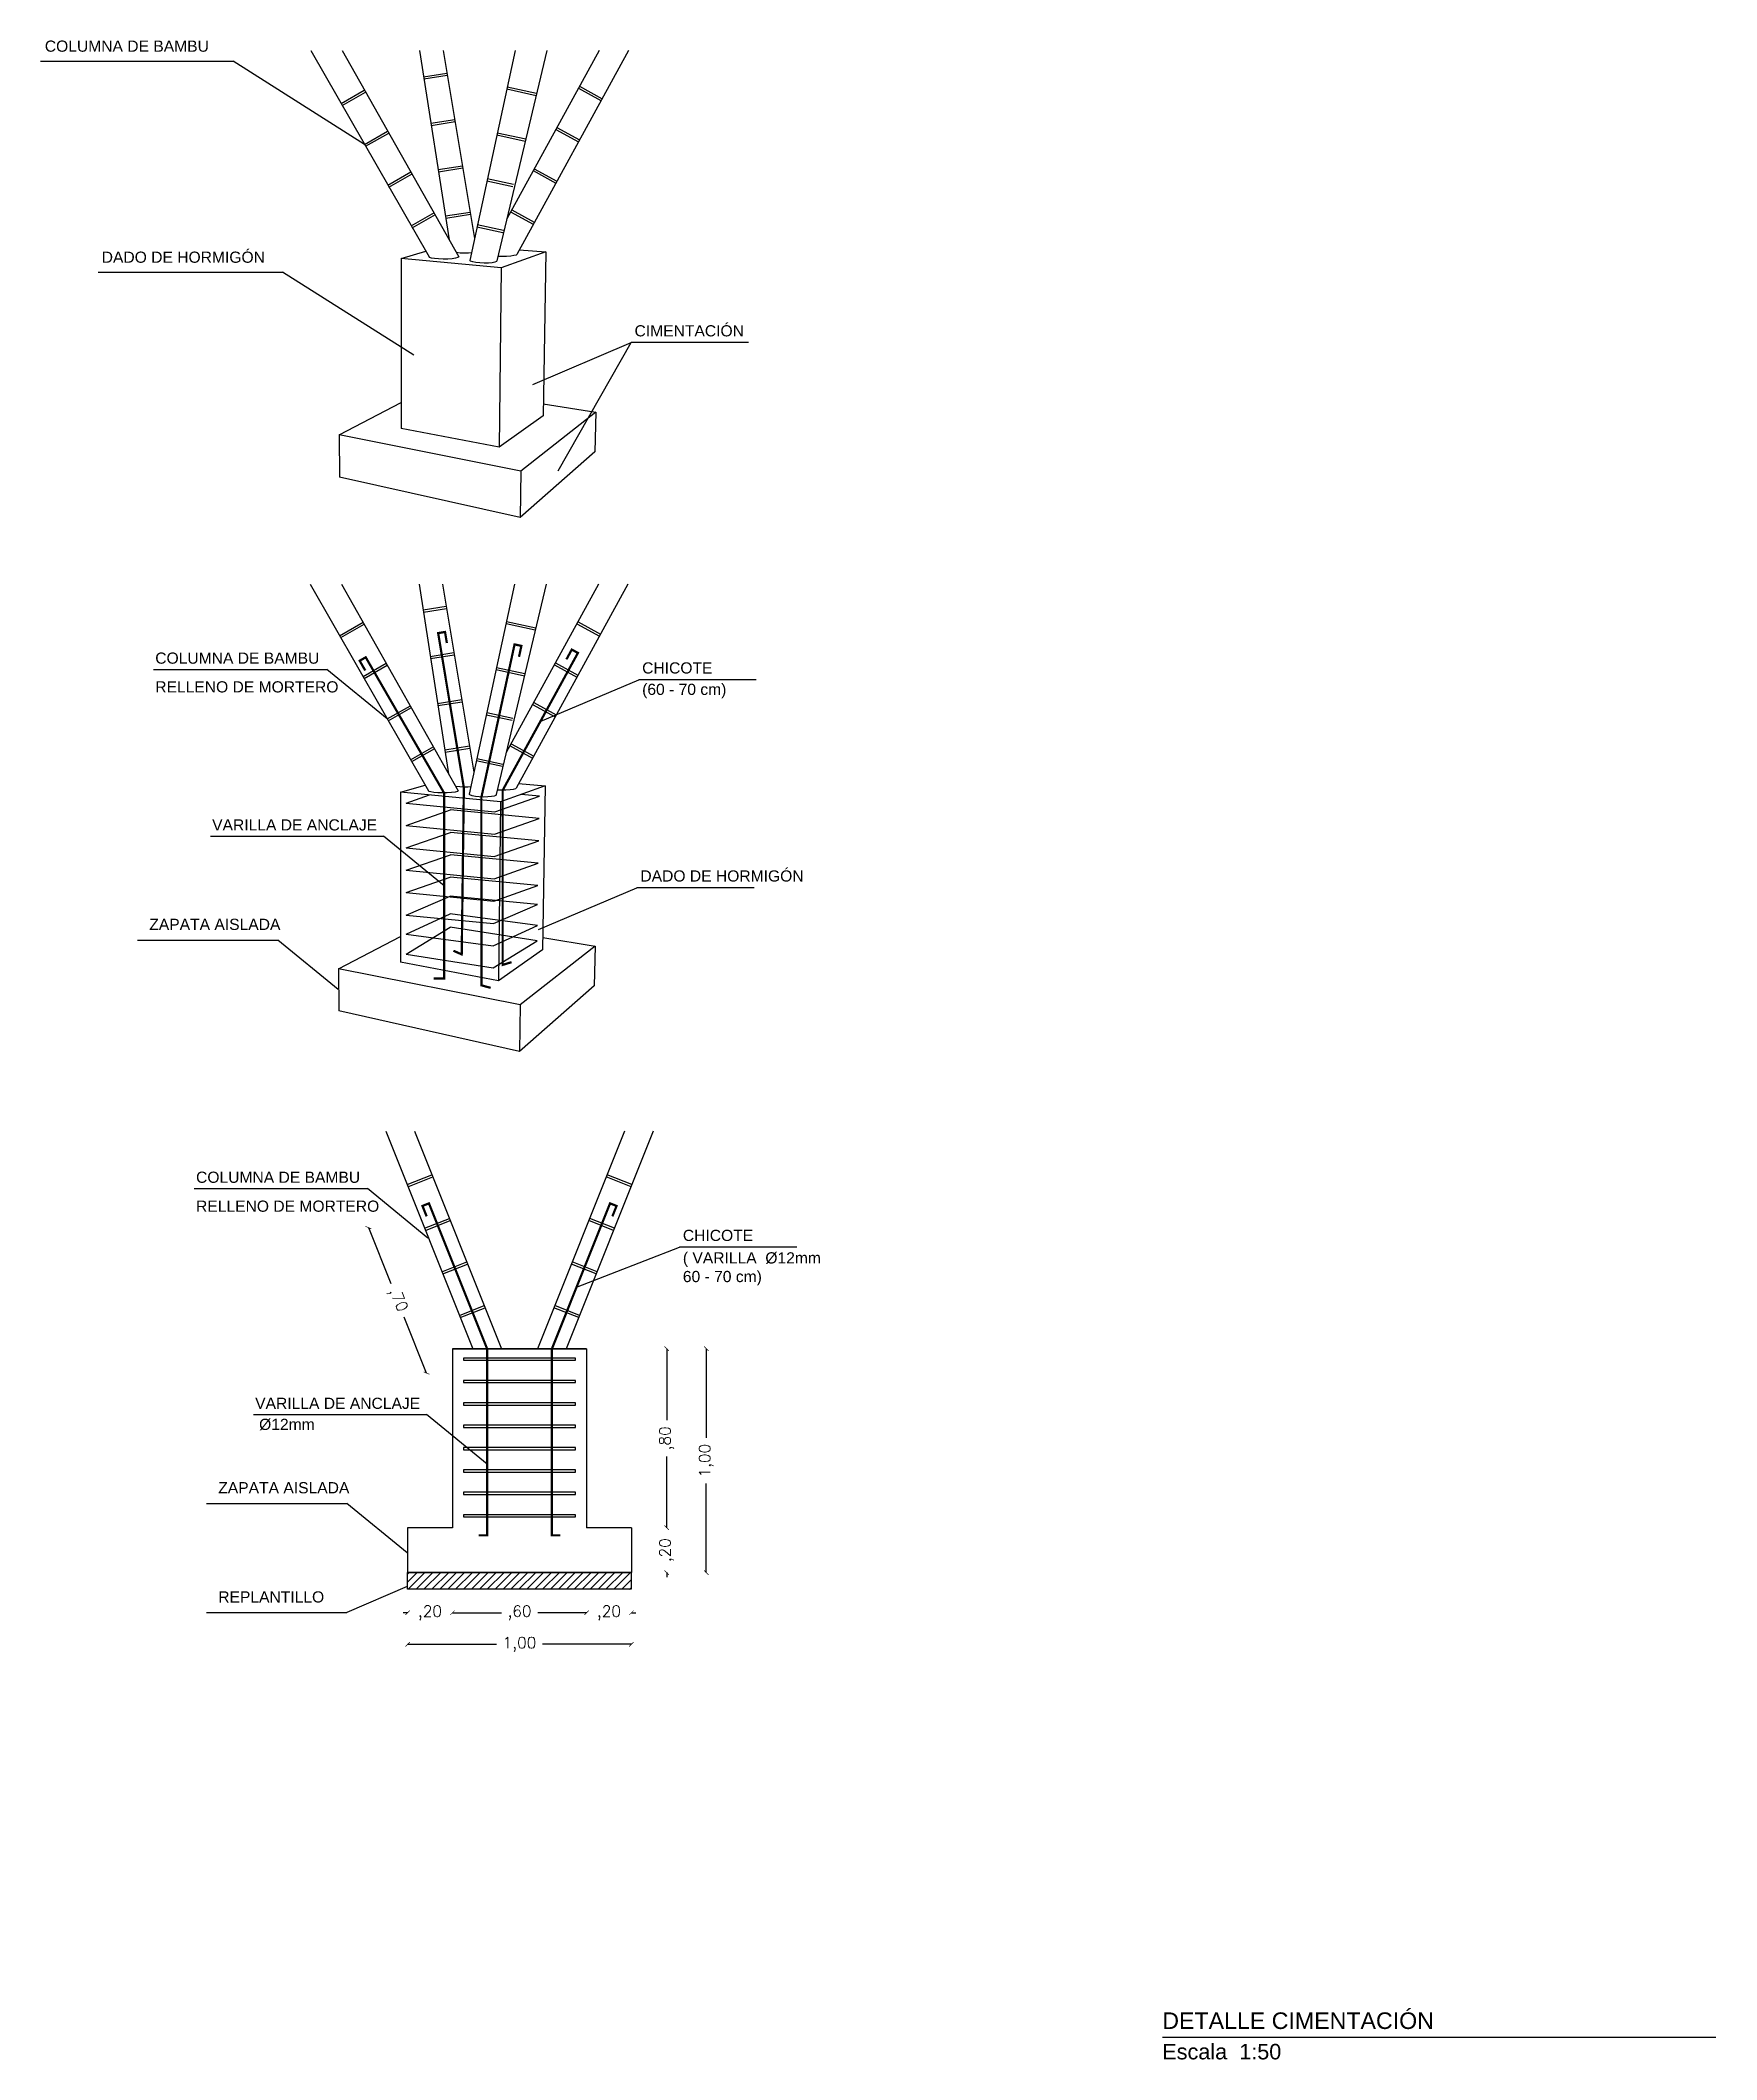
# Model space of a CAD drawing. Header units: metres. Extents: x 67481.1 to 67496.5, y -75342.6 to -75315.3.
# Drawn here: x 67482.4 to 67489.89, y -75324.31 to -75315.29 of the extents above; entities that cross this region are included whole.
import ezdxf

# ---------------------------------------------------------------- set-up
doc = ezdxf.new("R2010")
doc.units = ezdxf.units.M
doc.header["$MEASUREMENT"] = 0
doc.layers.add('ACOTACIONES', color=7, linetype='Continuous', lineweight=9)
doc.layers.add('CIM_DIB_ARMADOS', color=4, linetype='Continuous', lineweight=0)
for name, color, linetype in [('COLUMNAS', 7, 'Continuous'), ('Fina', 43, 'Continuous'), ('FinaHatch', 252, 'Continuous'), ('Hierros2', 21, 'Continuous'), ('Perfil1', 80, 'Continuous'), ('Texto', 153, 'Continuous')]:
    doc.layers.add(name, color=color, linetype=linetype)
doc.styles.add('Arial', font='', dxfattribs={"height": 0.225})
doc.styles.add('ROMANS', font='romans.shx')
doc.styles.add('Tlapala', font='Arial.ttf')
doc.styles.get('Arial').set_extended_font_data('@Arial Unicode MS')
doc.dimstyles.new('Escala 1_100', dxfattribs={"dimtxt": 0.05, "dimasz": 0.02, "dimexe": 0.18, "dimexo": 0.0625, "dimgap": 0.03, "dimtad": 0, "dimzin": 4, "dimtxsty": 'ROMANS', "dimblk": 'ARCHTICK', "dimblk1": 'ARCHTICK', "dimblk2": 'ARCHTICK', "dimcen": 0.09, "dimse1": 1, "dimse2": 1, "dimclrd": 252, "dimclre": 252, "dimclrt": 150, "dimaunit": 1, "dimazin": 1, "dimtfac": 1, "dimtofl": 0, "dimtmove": 0, "dimatfit": 3, "dimldrblk": 'ARCHTICK', "dimfxl": 0.2, "dimfxlon": 1, "dimtolj": 1, "dimtzin": 0, "dimarcsym": 0})

msp = doc.modelspace()

# ---------------------------------------------------------------- texts
at = {"layer": 'Fina', "style": 'Arial'}
msp.add_text('Escala  1:50', height=0.069189, dxfattribs=at).set_placement((67487.4097, -75324.3098))
at = {"layer": 'Texto', "style": 'Arial'}
msp.add_text('DETALLE CIMENTACIÓN', height=0.074131, dxfattribs=at).set_placement((67487.4097, -75324.1739))

# ---------------------------------------------------------------- blocks, each defined once
blk = doc.blocks.new('C1')
at = {"layer": 'FinaHatch'}
for p, q in [((43485.0451, -19040.9074), (43485.9065, -19040.9074)), ((43486.4936, -19041.2787), (43485.9065, -19040.9074)), ((43486.3891, -19041.0965), (43486.4926, -19041.0371)), ((43486.3941, -19041.1052), (43486.4976, -19041.0458)), ((43487.1296, -19041.0312), (43487.2606, -19041.0596)), ((43487.1317, -19041.0214), (43487.2629, -19041.0499)), ((43487.4501, -19041.0281), (43487.5508, -19041.0832)), ((43487.4549, -19041.0193), (43487.5556, -19041.0745)), ((43486.7904, -19041.1838), (43486.8968, -19041.1671)), ((43486.4936, -19041.2787), (43486.5971, -19041.2193)), ((43486.4985, -19041.2874), (43486.6021, -19041.228)), ((43486.7919, -19041.1937), (43486.8985, -19041.177)), ((43487.0851, -19041.2364), (43487.2122, -19041.264)), ((43487.0872, -19041.2267), (43487.2145, -19041.2543)), ((43487.3491, -19041.2121), (43487.4498, -19041.2674)), ((43487.3539, -19041.2034), (43487.4546, -19041.2586)), ((43486.5981, -19041.4609), (43486.7016, -19041.4015)), ((43486.603, -19041.4695), (43486.7066, -19041.4101)), ((43486.8228, -19041.3913), (43486.9313, -19041.3743)), ((43486.8243, -19041.4011), (43486.9329, -19041.3842)), ((43487.0405, -19041.4417), (43487.1572, -19041.467)), ((43487.0426, -19041.4319), (43487.1593, -19041.4572)), ((43487.248, -19041.3962), (43487.3489, -19041.4515)), ((43487.2528, -19041.3875), (43487.3537, -19041.4428)), ((43486.7025, -19041.643), (43486.8061, -19041.5836)), ((43486.7075, -19041.6517), (43486.8111, -19041.5923)), ((43486.8552, -19041.5987), (43486.9657, -19041.5815)), ((43486.8568, -19041.6086), (43486.9673, -19041.5913)), ((43487.1469, -19041.5803), (43487.2479, -19041.6357)), ((43487.1518, -19041.5716), (43487.2527, -19041.6269)), ((43486.996, -19041.6469), (43487.1127, -19041.6722)), ((43486.9981, -19041.6371), (43487.1148, -19041.6624)), ((43486.6574, -19041.7883), (43486.7683, -19041.7567)), ((43487.1042, -19041.8312), (43486.6574, -19041.7883)), ((43486.6574, -19041.7883), (43486.6579, -19042.5482)), ((43487.3039, -19041.7596), (43487.1042, -19041.8312)), ((43487.1856, -19041.7494), (43487.3039, -19041.7596)), ((43487.3039, -19041.7596), (43487.2923, -19042.4926)), ((43485.304, -19041.8502), (43486.1277, -19041.8502)), ((43486.7148, -19042.2215), (43486.1277, -19041.8502)), ((43487.1042, -19041.8312), (43487.0956, -19042.6312)), ((43487.2455, -19042.3518), (43487.6854, -19042.1645)), ((43487.3597, -19042.7379), (43487.6854, -19042.1645)), ((43488.2098, -19042.1645), (43487.6854, -19042.1645)), ((43486.3806, -19042.5769), (43486.6579, -19042.4328)), ((43487.2931, -19042.4379), (43487.5275, -19042.4761)), ((43487.2923, -19042.4926), (43487.0956, -19042.6312)), ((43487.5275, -19042.4761), (43487.192, -19042.7391)), ((43487.5275, -19042.4761), (43487.5236, -19042.6532)), ((43486.3806, -19042.5769), (43486.382, -19042.7656)), ((43487.192, -19042.7391), (43486.3806, -19042.5769)), ((43487.0956, -19042.6312), (43486.6579, -19042.5482)), ((43487.5236, -19042.6532), (43487.1893, -19042.9463)), ((43487.1893, -19042.9463), (43486.382, -19042.7656)), ((43487.192, -19042.7391), (43487.1893, -19042.9463))]:
    blk.add_line(p, q, dxfattribs=at)
at = {"layer": 'Perfil1'}
for p, q in [((43486.2533, -19040.8586), (43486.7825, -19041.7815)), ((43486.3936, -19040.8586), (43486.9158, -19041.7818)), ((43486.7402, -19040.8586), (43486.8725, -19041.7053)), ((43486.8455, -19040.8586), (43486.9853, -19041.6992)), ((43487.1677, -19040.8586), (43486.9641, -19041.797)), ((43487.3082, -19040.8586), (43487.0855, -19041.799)), ((43487.5432, -19040.8586), (43487.1299, -19041.6113)), ((43487.6739, -19040.8586), (43487.1742, -19041.7703)), ((43486.7579, -19040.9763), (43486.8624, -19040.96)), ((43486.7595, -19040.9862), (43486.864, -19040.9698)), ((43486.7844, -19041.7845), (43486.7825, -19041.7815)), ((43486.7927, -19041.7873), (43486.7844, -19041.7845)), ((43486.8065, -19041.7895), (43486.7927, -19041.7873)), ((43486.8247, -19041.791), (43486.8065, -19041.7895)), ((43486.8454, -19041.7915), (43486.8247, -19041.791)), ((43486.8664, -19041.7911), (43486.8454, -19041.7915)), ((43486.8857, -19041.7897), (43486.8664, -19041.7911)), ((43486.9012, -19041.7875), (43486.8857, -19041.7897)), ((43486.9116, -19041.7848), (43486.9012, -19041.7875)), ((43486.9055, -19041.7627), (43486.9049, -19041.7626)), ((43486.922, -19041.7645), (43486.9049, -19041.7627)), ((43486.9158, -19041.7818), (43486.9116, -19041.7848)), ((43486.9401, -19041.7653), (43486.922, -19041.7645)), ((43486.9579, -19041.765), (43486.9401, -19041.7653)), ((43486.9712, -19041.764), (43486.9579, -19041.765)), ((43486.9681, -19041.8006), (43486.9641, -19041.797)), ((43486.9777, -19041.804), (43486.9681, -19041.8006)), ((43486.9921, -19041.8068), (43486.9777, -19041.804)), ((43487.0098, -19041.8088), (43486.9921, -19041.8068)), ((43487.0768, -19041.8056), (43487.0643, -19041.808)), ((43487.0841, -19041.8025), (43487.0768, -19041.8056)), ((43487.0855, -19041.799), (43487.0841, -19041.8025)), ((43487.108, -19041.7797), (43487.0902, -19041.7792)), ((43487.1286, -19041.7792), (43487.108, -19041.7797)), ((43487.1471, -19041.7779), (43487.1286, -19041.7792)), ((43487.1617, -19041.7758), (43487.1471, -19041.7779)), ((43487.171, -19041.7732), (43487.1617, -19041.7758)), ((43487.1742, -19041.7703), (43487.171, -19041.7732)), ((43487.029, -19041.8097), (43487.0098, -19041.8088)), ((43487.0478, -19041.8094), (43487.029, -19041.8097)), ((43487.0643, -19041.808), (43487.0478, -19041.8094))]:
    blk.add_line(p, q, dxfattribs=at)
at = {"layer": 'Texto', "insert": (43485.0649, -19040.8401), "char_height": 0.05, "attachment_point": 4, "style": 'Tlapala'}
blk.add_mtext('COLUMNA DE BAMBU', dxfattribs=at)
at = {"layer": 'Texto', "char_height": 0.05, "width": 0.873211, "attachment_point": 4, "style": 'Tlapala'}
for s, insert in [('DADO DE HORMIGÓN', (43485.3192, -19041.7833)), ('CIMENTACIÓN', (43487.7008, -19042.1123))]:
    blk.add_mtext(s, dxfattribs=dict(at, insert=insert))
blk = doc.blocks.new('C2')
at = {"layer": 'CIM_DIB_ARMADOS', "color": 142}
for points in [[(43489.8968, -19041.0709, 0.01, 0.01, 0), (43489.8886, -19041.0216, 0.01, 0.01, 0), (43489.8578, -19041.0267, 0.01, 0.01, 0), (43489.9726, -19041.7172, 0.01, 0.01, 0), (43489.9631, -19042.4624, 0.01, 0.01, 0), (43489.9262, -19042.4462, 0, 0, 0)], [(43490.2192, -19041.1326, 0.01, 0.01, 0), (43490.2298, -19041.0837, 0.01, 0.01, 0), (43490.1993, -19041.0771, 0.01, 0.01, 0), (43490.0509, -19041.7612, 0.01, 0.01, 0), (43490.0514, -19042.6007, 0.01, 0.01, 0), (43490.0925, -19042.6121, 0, 0, 0)], [(43489.532, -19041.1936, 0.01, 0.01, 0), (43489.507, -19041.1503, 0.01, 0.01, 0), (43489.534, -19041.1347, 0.01, 0.01, 0), (43489.8842, -19041.7408, 0.01, 0.01, 0), (43489.8842, -19042.5706, 0.01, 0.01, 0), (43489.8372, -19042.5706, 0, 0, 0)], [(43490.4311, -19041.1441, 0.01, 0.01, 0), (43490.4551, -19041.1002, 0.01, 0.01, 0), (43490.4825, -19041.1152, 0.01, 0.01, 0), (43490.1461, -19041.729, 0.01, 0.01, 0), (43490.1461, -19042.5094, 0.01, 0.01, 0), (43490.1859, -19042.4971, 0, 0, 0)]]:
    blk.add_lwpolyline(points, format="xyseb", dxfattribs=at)
at = {"layer": 'FinaHatch'}
for p, q in [((43489.4174, -19041.0383), (43489.522, -19040.9783)), ((43489.4224, -19041.0469), (43489.5269, -19040.987)), ((43489.7902, -19040.923), (43489.894, -19040.9068)), ((43489.7917, -19040.9329), (43489.8956, -19040.9167)), ((43490.1614, -19040.9843), (43490.2918, -19041.0126)), ((43490.1636, -19040.9746), (43490.2941, -19041.0029)), ((43490.4782, -19040.9847), (43490.5788, -19041.0399)), ((43490.483, -19040.976), (43490.5836, -19041.0311)), ((43489.5219, -19041.2204), (43489.6254, -19041.1611)), ((43489.5268, -19041.2291), (43489.6303, -19041.1698)), ((43489.8226, -19041.1305), (43489.9284, -19041.114)), ((43489.8241, -19041.1404), (43489.9301, -19041.1238)), ((43490.3771, -19041.1688), (43490.4779, -19041.224)), ((43490.3819, -19041.16), (43490.4827, -19041.2153)), ((43488.5856, -19041.1889), (43489.3599, -19041.1889)), ((43489.6301, -19041.4103), (43489.3599, -19041.1889)), ((43490.1169, -19041.1896), (43490.2434, -19041.217)), ((43490.119, -19041.1798), (43490.2457, -19041.2073)), ((43490.3143, -19041.4221), (43490.7541, -19041.2349)), ((43491.2785, -19041.2349), (43490.7541, -19041.2349)), ((43489.6301, -19041.4103), (43489.7336, -19041.3509)), ((43489.8548, -19041.3407), (43489.9633, -19041.3237)), ((43489.8564, -19041.3506), (43489.9649, -19041.3336)), ((43490.28, -19041.3457), (43490.3809, -19041.401)), ((43490.2849, -19041.3369), (43490.3857, -19041.3922)), ((43489.6351, -19041.419), (43489.7386, -19041.3596)), ((43490.0726, -19041.3911), (43490.1892, -19041.4164)), ((43490.0747, -19041.3813), (43490.1913, -19041.4066)), ((43489.7346, -19041.5925), (43489.8381, -19041.5331)), ((43489.8873, -19041.5482), (43489.9977, -19041.5309)), ((43490.179, -19041.5298), (43490.28, -19041.5851)), ((43490.1838, -19041.521), (43490.2848, -19041.5763)), ((43489.7395, -19041.6011), (43489.8431, -19041.5417)), ((43489.8888, -19041.558), (43489.9994, -19041.5408)), ((43490.028, -19041.5963), (43490.1447, -19041.6216)), ((43490.0302, -19041.5866), (43490.1468, -19041.6119)), ((43489.6895, -19041.7377), (43489.8004, -19041.7062)), ((43490.3359, -19041.709), (43490.1362, -19041.7807)), ((43490.2176, -19041.6989), (43490.3359, -19041.709)), ((43490.3359, -19041.709), (43490.3243, -19042.4421)), ((43490.1362, -19041.7807), (43489.6895, -19041.7377)), ((43489.6895, -19041.7377), (43489.69, -19042.4976)), ((43490.1362, -19041.7807), (43490.1276, -19042.5806)), ((43488.8398, -19041.9342), (43489.614, -19041.9342)), ((43489.8842, -19042.1557), (43489.614, -19041.9342)), ((43490.3064, -19042.3518), (43490.7463, -19042.1645)), ((43491.2707, -19042.1645), (43490.7463, -19042.1645)), ((43488.5144, -19042.3982), (43489.1407, -19042.3982)), ((43489.4109, -19042.6196), (43489.1407, -19042.3982)), ((43489.4126, -19042.5263), (43489.6899, -19042.3822)), ((43490.5595, -19042.4256), (43490.2241, -19042.6886)), ((43490.3252, -19042.3873), (43490.5595, -19042.4256)), ((43490.5595, -19042.4256), (43490.5556, -19042.6026)), ((43489.4126, -19042.5263), (43489.4141, -19042.715)), ((43490.2241, -19042.6886), (43489.4126, -19042.5263)), ((43490.1276, -19042.5806), (43489.69, -19042.4976)), ((43490.3243, -19042.4421), (43490.1276, -19042.5806)), ((43490.5556, -19042.6026), (43490.2213, -19042.8958)), ((43490.2241, -19042.6886), (43490.2213, -19042.8958)), ((43490.2213, -19042.8958), (43489.4141, -19042.715))]:
    blk.add_line(p, q, dxfattribs=at)
at = {"layer": 'Hierros2', "color": 31}
for points in [[(43489.7144, -19041.7865), (43489.8187, -19041.7501)], [(43489.7144, -19041.7865), (43490.1109, -19041.8246), (43490.3103, -19041.7551)], [(43490.3103, -19041.7551), (43490.2291, -19041.7473)], [(43489.7144, -19041.8865), (43489.9134, -19041.817)], [(43489.7144, -19041.8865), (43490.1098, -19041.9246), (43490.3087, -19041.8551)], [(43490.3087, -19041.8551), (43489.9134, -19041.817)], [(43489.7145, -19041.9865), (43489.9129, -19041.9171)], [(43489.7145, -19041.9865), (43490.1087, -19042.0246), (43490.3071, -19041.9551)], [(43490.3071, -19041.9551), (43489.9129, -19041.9171)], [(43489.7146, -19042.0865), (43489.9125, -19042.0171)], [(43489.7146, -19042.0865), (43490.1076, -19042.1246), (43490.3055, -19042.0551)], [(43490.3055, -19042.0551), (43489.9125, -19042.0171)], [(43489.7146, -19042.1865), (43489.912, -19042.1171)], [(43489.7146, -19042.1865), (43490.1066, -19042.2246), (43490.3039, -19042.1551)], [(43490.3039, -19042.1551), (43489.912, -19042.1171)], [(43489.7147, -19042.2865), (43489.9116, -19042.2021)], [(43489.7147, -19042.2865), (43490.1055, -19042.3246), (43490.3024, -19042.2402)], [(43490.3024, -19042.2402), (43489.9116, -19042.2021)], [(43489.7148, -19042.3718), (43489.9115, -19042.2812)], [(43489.7148, -19042.3718), (43490.1044, -19042.4237), (43490.3011, -19042.3331)], [(43489.7148, -19042.4616), (43489.9115, -19042.3403)], [(43490.3011, -19042.3331), (43489.9115, -19042.2812)], [(43490.3, -19042.4017), (43489.9115, -19042.3403)], [(43489.7148, -19042.4616), (43490.1034, -19042.5231), (43490.3, -19042.4017)]]:
    blk.add_lwpolyline(points, dxfattribs=at)
at = {"layer": 'Perfil1'}
for p, q in [((43489.2854, -19040.808), (43489.8146, -19041.731)), ((43489.4257, -19040.808), (43489.9478, -19041.7313)), ((43489.7722, -19040.808), (43489.9045, -19041.6548)), ((43489.8776, -19040.808), (43490.0173, -19041.6487)), ((43490.1997, -19040.808), (43489.9961, -19041.7465)), ((43490.3403, -19040.808), (43490.1175, -19041.7484)), ((43490.5752, -19040.808), (43490.162, -19041.5607)), ((43490.7059, -19040.808), (43490.2062, -19041.7197)), ((43489.9376, -19041.7122), (43489.9369, -19041.7121)), ((43489.9541, -19041.7139), (43489.937, -19041.7121)), ((43489.9721, -19041.7147), (43489.9541, -19041.7139)), ((43489.9899, -19041.7145), (43489.9721, -19041.7147)), ((43490.0033, -19041.7134), (43489.9899, -19041.7145)), ((43489.8164, -19041.734), (43489.8146, -19041.731)), ((43489.8247, -19041.7367), (43489.8164, -19041.734)), ((43489.8386, -19041.739), (43489.8247, -19041.7367)), ((43489.8568, -19041.7404), (43489.8386, -19041.739)), ((43489.8774, -19041.7409), (43489.8568, -19041.7404)), ((43489.8984, -19041.7405), (43489.8774, -19041.7409)), ((43489.9177, -19041.7391), (43489.8984, -19041.7405)), ((43489.9333, -19041.737), (43489.9177, -19041.7391)), ((43489.9436, -19041.7343), (43489.9333, -19041.737)), ((43489.9478, -19041.7313), (43489.9436, -19041.7343)), ((43490.0001, -19041.7501), (43489.9961, -19041.7465)), ((43490.0097, -19041.7534), (43490.0001, -19041.7501)), ((43490.0241, -19041.7562), (43490.0097, -19041.7534)), ((43490.0418, -19041.7582), (43490.0241, -19041.7562)), ((43490.061, -19041.7591), (43490.0418, -19041.7582)), ((43490.0798, -19041.7588), (43490.061, -19041.7591)), ((43490.0963, -19041.7574), (43490.0798, -19041.7588)), ((43490.1088, -19041.7551), (43490.0963, -19041.7574)), ((43490.1161, -19041.752), (43490.1088, -19041.7551)), ((43490.1175, -19041.7484), (43490.1161, -19041.752)), ((43490.14, -19041.7291), (43490.1222, -19041.7287)), ((43490.1606, -19041.7287), (43490.14, -19041.7291)), ((43490.1791, -19041.7274), (43490.1606, -19041.7287)), ((43490.1938, -19041.7253), (43490.1791, -19041.7274)), ((43490.2031, -19041.7226), (43490.1938, -19041.7253)), ((43490.2062, -19041.7197), (43490.2031, -19041.7226))]:
    blk.add_line(p, q, dxfattribs=at)
at = {"layer": 'Texto', "char_height": 0.05, "width": 0.873211, "attachment_point": 4, "style": 'Tlapala'}
for s, insert in [('COLUMNA DE BAMBU', (43488.5934, -19041.1387)), ('CHICOTE ', (43490.7696, -19041.1826)), ('RELLENO DE MORTERO', (43488.5934, -19041.2672)), ('(60 - 70 cm)', (43490.7696, -19041.2854)), ('VARILLA DE ANCLAJE', (43488.8476, -19041.8841)), ('DADO DE HORMIGÓN', (43490.7617, -19042.1123)), ('ZAPATA AISLADA', (43488.5667, -19042.3285))]:
    blk.add_mtext(s, dxfattribs=dict(at, insert=insert))
blk = doc.blocks.new('_ArchTick')
at = {"color": 0, "linetype": 'ByBlock', "const_width": 0.15}
blk.add_lwpolyline([(-0.5, -0.5), (0.5, 0.5)], dxfattribs=at)
blk = doc.blocks.new('*D889')
at = {"layer": 'ACOTACIONES', "color": 252, "lineweight": -2, "transparency": 16777216}
for p, q in [((43492.6176, -19043.1013), (43493.015, -19043.1013)), ((43493.6176, -19043.1013), (43493.2202, -19043.1013))]:
    blk.add_line(p, q, dxfattribs=at)
at = {"layer": 'Defpoints', "color": 0, "transparency": 16777216}
for p in [(43492.6176, -19042.7806), (43493.6176, -19042.7806), (43493.6176, -19043.1013)]:
    blk.add_point(p, dxfattribs=at)
at = {"layer": 'ACOTACIONES', "color": 252, "lineweight": -2, "transparency": 16777216, "xscale": 0.02, "yscale": 0.02, "zscale": 0.02, "rotation": 180}
blk.add_blockref('_ArchTick', (43492.6176, -19043.1013), dxfattribs=at)
at = {"layer": 'ACOTACIONES', "color": 252, "lineweight": -2, "transparency": 16777216, "xscale": 0.02, "yscale": 0.02, "zscale": 0.02}
blk.add_blockref('_ArchTick', (43493.6176, -19043.1013), dxfattribs=at)
at = {"layer": 'ACOTACIONES', "color": 150, "transparency": 16777216, "insert": (43493.1176, -19043.1013), "char_height": 0.05, "attachment_point": 5, "style": 'ROMANS'}
blk.add_mtext('\\A1;1,00', dxfattribs=at)
blk = doc.blocks.new('*D885')
at = {"layer": 'ACOTACIONES', "color": 252, "lineweight": -2, "transparency": 16777216}
for p, q in [((43493.7754, -19042.5806), (43493.7754, -19042.5606)), ((43493.7754, -19042.7806), (43493.7754, -19042.8006))]:
    blk.add_line(p, q, dxfattribs=at)
at = {"layer": 'Defpoints', "color": 0, "transparency": 16777216}
for p in [(43493.6176, -19042.5806), (43493.7754, -19042.5806), (43493.6176, -19042.7806)]:
    blk.add_point(p, dxfattribs=at)
at = {"layer": 'ACOTACIONES', "color": 252, "lineweight": -2, "transparency": 16777216, "xscale": 0.02, "yscale": 0.02, "zscale": 0.02}
for p, rotation in [((43493.7754, -19042.5806), 270), ((43493.7754, -19042.7806), 90)]:
    blk.add_blockref('_ArchTick', p, dxfattribs=dict(at, rotation=rotation))
at = {"layer": 'ACOTACIONES', "color": 150, "transparency": 16777216, "insert": (43493.7754, -19042.6806), "char_height": 0.05, "attachment_point": 5, "rotation": 90, "style": 'ROMANS'}
blk.add_mtext('\\A1;,20', dxfattribs=at)
blk = doc.blocks.new('*D884')
at = {"layer": 'ACOTACIONES', "color": 252, "lineweight": -2, "transparency": 16777216}
for p, q in [((43493.7754, -19041.7806), (43493.7754, -19042.0994)), ((43493.7754, -19042.5806), (43493.7754, -19042.2618))]:
    blk.add_line(p, q, dxfattribs=at)
at = {"layer": 'Defpoints', "color": 0, "transparency": 16777216}
for p in [(43493.4176, -19041.7806), (43493.7754, -19041.7806), (43493.6176, -19042.5806)]:
    blk.add_point(p, dxfattribs=at)
at = {"layer": 'ACOTACIONES', "color": 252, "lineweight": -2, "transparency": 16777216, "xscale": 0.02, "yscale": 0.02, "zscale": 0.02}
for p, rotation in [((43493.7754, -19041.7806), 90), ((43493.7754, -19042.5806), 270)]:
    blk.add_blockref('_ArchTick', p, dxfattribs=dict(at, rotation=rotation))
at = {"layer": 'ACOTACIONES', "color": 150, "transparency": 16777216, "insert": (43493.7754, -19042.1806), "char_height": 0.05, "attachment_point": 5, "rotation": 90, "style": 'ROMANS'}
blk.add_mtext('\\A1;,80', dxfattribs=at)
blk = doc.blocks.new('*D882')
at = {"layer": 'ACOTACIONES', "color": 252, "lineweight": -2, "transparency": 16777216}
for p, q in [((43492.4421, -19041.2389), (43492.5419, -19041.4885)), ((43492.702, -19041.8889), (43492.6022, -19041.6393))]:
    blk.add_line(p, q, dxfattribs=at)
at = {"layer": 'Defpoints', "color": 0, "transparency": 16777216}
for p in [(43492.7129, -19041.1306), (43492.4421, -19041.2389), (43492.9728, -19041.7806)]:
    blk.add_point(p, dxfattribs=at)
at = {"layer": 'ACOTACIONES', "color": 252, "lineweight": -2, "transparency": 16777216, "xscale": 0.02, "yscale": 0.02, "zscale": 0.02}
for p, rotation in [((43492.4421, -19041.2389), 111.7946383976799), ((43492.702, -19041.8889), 291.7946383976799)]:
    blk.add_blockref('_ArchTick', p, dxfattribs=dict(at, rotation=rotation))
at = {"layer": 'ACOTACIONES', "color": 150, "transparency": 16777216, "insert": (43492.5721, -19041.5639), "char_height": 0.05, "attachment_point": 5, "rotation": 291.79464, "style": 'ROMANS'}
blk.add_mtext('\\A1;,70', dxfattribs=at)
blk = doc.blocks.new('*D888')
at = {"layer": 'ACOTACIONES', "color": 252, "lineweight": -2, "transparency": 16777216}
for p, q in [((43492.6176, -19042.9605), (43492.5976, -19042.9605)), ((43492.8176, -19042.9605), (43492.8376, -19042.9605))]:
    blk.add_line(p, q, dxfattribs=at)
at = {"layer": 'Defpoints', "color": 0, "transparency": 16777216}
for p in [(43492.8176, -19042.5806), (43492.6176, -19042.7806), (43492.8176, -19042.9605)]:
    blk.add_point(p, dxfattribs=at)
at = {"layer": 'ACOTACIONES', "color": 252, "lineweight": -2, "transparency": 16777216, "xscale": 0.02, "yscale": 0.02, "zscale": 0.02}
blk.add_blockref('_ArchTick', (43492.6176, -19042.9605), dxfattribs=at)
at = {"layer": 'ACOTACIONES', "color": 252, "lineweight": -2, "transparency": 16777216, "xscale": 0.02, "yscale": 0.02, "zscale": 0.02, "rotation": 180}
blk.add_blockref('_ArchTick', (43492.8176, -19042.9605), dxfattribs=at)
at = {"layer": 'ACOTACIONES', "color": 150, "transparency": 16777216, "insert": (43492.7176, -19042.9605), "char_height": 0.05, "attachment_point": 5, "style": 'ROMANS'}
blk.add_mtext('\\A1;,20', dxfattribs=at)
blk = doc.blocks.new('*D887')
at = {"layer": 'ACOTACIONES', "color": 252, "lineweight": -2, "transparency": 16777216}
for p, q in [((43492.8176, -19042.9605), (43493.0364, -19042.9605)), ((43493.4176, -19042.9605), (43493.1988, -19042.9605))]:
    blk.add_line(p, q, dxfattribs=at)
at = {"layer": 'Defpoints', "color": 0, "transparency": 16777216}
for p in [(43492.8176, -19042.5806), (43493.4176, -19042.5806), (43493.4176, -19042.9605)]:
    blk.add_point(p, dxfattribs=at)
at = {"layer": 'ACOTACIONES', "color": 252, "lineweight": -2, "transparency": 16777216, "xscale": 0.02, "yscale": 0.02, "zscale": 0.02, "rotation": 180}
blk.add_blockref('_ArchTick', (43492.8176, -19042.9605), dxfattribs=at)
at = {"layer": 'ACOTACIONES', "color": 252, "lineweight": -2, "transparency": 16777216, "xscale": 0.02, "yscale": 0.02, "zscale": 0.02}
blk.add_blockref('_ArchTick', (43493.4176, -19042.9605), dxfattribs=at)
at = {"layer": 'ACOTACIONES', "color": 150, "transparency": 16777216, "insert": (43493.1176, -19042.9605), "char_height": 0.05, "attachment_point": 5, "style": 'ROMANS'}
blk.add_mtext('\\A1;,60', dxfattribs=at)
blk = doc.blocks.new('*D886')
at = {"layer": 'ACOTACIONES', "color": 252, "lineweight": -2, "transparency": 16777216}
for p, q in [((43493.4176, -19042.9605), (43493.3976, -19042.9605)), ((43493.6176, -19042.9605), (43493.6376, -19042.9605))]:
    blk.add_line(p, q, dxfattribs=at)
at = {"layer": 'Defpoints', "color": 0, "transparency": 16777216}
for p in [(43493.4176, -19042.5806), (43493.6176, -19042.5806), (43493.6176, -19042.9605)]:
    blk.add_point(p, dxfattribs=at)
at = {"layer": 'ACOTACIONES', "color": 252, "lineweight": -2, "transparency": 16777216, "xscale": 0.02, "yscale": 0.02, "zscale": 0.02}
blk.add_blockref('_ArchTick', (43493.4176, -19042.9605), dxfattribs=at)
at = {"layer": 'ACOTACIONES', "color": 252, "lineweight": -2, "transparency": 16777216, "xscale": 0.02, "yscale": 0.02, "zscale": 0.02, "rotation": 180}
blk.add_blockref('_ArchTick', (43493.6176, -19042.9605), dxfattribs=at)
at = {"layer": 'ACOTACIONES', "color": 150, "transparency": 16777216, "insert": (43493.5176, -19042.9605), "char_height": 0.05, "attachment_point": 5, "style": 'ROMANS'}
blk.add_mtext('\\A1;,20', dxfattribs=at)
blk = doc.blocks.new('*D883')
at = {"layer": 'ACOTACIONES', "color": 252, "lineweight": -2, "transparency": 16777216}
for p, q in [((43493.9526, -19041.7806), (43493.9526, -19042.178)), ((43493.9526, -19042.7806), (43493.9526, -19042.3832))]:
    blk.add_line(p, q, dxfattribs=at)
at = {"layer": 'Defpoints', "color": 0, "transparency": 16777216}
for p in [(43493.4176, -19041.7806), (43493.6176, -19042.7806), (43493.9526, -19042.7806)]:
    blk.add_point(p, dxfattribs=at)
at = {"layer": 'ACOTACIONES', "color": 252, "lineweight": -2, "transparency": 16777216, "xscale": 0.02, "yscale": 0.02, "zscale": 0.02}
for p, rotation in [((43493.9526, -19041.7806), 90), ((43493.9526, -19042.7806), 270)]:
    blk.add_blockref('_ArchTick', p, dxfattribs=dict(at, rotation=rotation))
at = {"layer": 'ACOTACIONES', "color": 150, "transparency": 16777216, "insert": (43493.9526, -19042.2806), "char_height": 0.05, "attachment_point": 5, "rotation": 90, "style": 'ROMANS'}
blk.add_mtext('\\A1;1,00', dxfattribs=at)
blk = doc.blocks.new('C3')
at = {"layer": 'FinaHatch', "linetype": 'Continuous'}
h = blk.add_hatch(dxfattribs=at)
h.set_pattern_fill('ANSI31', color=256, scale=0.2)
h.set_pattern_definition([(45, (43288.459359, -18996.251677), (-0.0176776695, 0.0176776695), [])])
h.paths.add_polyline_path([(43493.6173, -19042.7806), (43492.6173, -19042.7806), (43492.6173, -19042.8556), (43493.6173, -19042.8556)])
at = {"layer": 'CIM_DIB_ARMADOS', "color": 142}
for points in [[(43492.7025, -19041.1887, 0.01, 0.01, 0), (43492.6839, -19041.1422, 0.01, 0.01, 0), (43492.7129, -19041.1306, 0.01, 0.01, 0), (43492.9728, -19041.7806, 0.01, 0.01, 0), (43492.9728, -19042.6141, 0.01, 0.01, 0), (43492.9356, -19042.6141, 0, 0, 0)], [(43493.5328, -19041.1887, 0.01, 0.01, 0), (43493.5513, -19041.1422, 0.01, 0.01, 0), (43493.5224, -19041.1306, 0.01, 0.01, 0), (43493.2625, -19041.7806, 0.01, 0.01, 0), (43493.2625, -19042.6141, 0.01, 0.01, 0), (43493.2996, -19042.6141, 0, 0, 0)]]:
    blk.add_lwpolyline(points, format="xyseb", dxfattribs=at)
at = {"layer": 'COLUMNAS'}
blk.add_line((43493.4176, -19041.7806), (43492.8176, -19041.7806), dxfattribs=at)
at = {"layer": 'FinaHatch'}
for p, q in [((43491.6641, -19041.0645), (43492.4384, -19041.0645)), ((43492.7086, -19041.2859), (43492.4384, -19041.0645)), ((43492.6152, -19041.0471), (43492.726, -19041.0028)), ((43492.6189, -19041.0564), (43492.7297, -19041.012)), ((43493.6163, -19041.0564), (43493.5055, -19041.012)), ((43493.6201, -19041.0471), (43493.5092, -19041.0028)), ((43492.6932, -19041.2421), (43492.804, -19041.1977)), ((43492.6969, -19041.2513), (43492.8077, -19041.207)), ((43493.5384, -19041.2513), (43493.4275, -19041.207)), ((43493.5421, -19041.2421), (43493.4313, -19041.1977)), ((43493.3724, -19041.5056), (43493.8322, -19041.3263)), ((43494.3566, -19041.3263), (43493.8322, -19041.3263)), ((43492.7711, -19041.4371), (43492.882, -19041.3927)), ((43492.7748, -19041.4463), (43492.8857, -19041.402)), ((43493.4604, -19041.4463), (43493.3496, -19041.402)), ((43493.4641, -19041.4371), (43493.3533, -19041.3927)), ((43492.8491, -19041.632), (43492.9599, -19041.5877)), ((43492.8528, -19041.6413), (43492.9636, -19041.597)), ((43493.3824, -19041.6413), (43493.2716, -19041.597)), ((43493.3862, -19041.632), (43493.2753, -19041.5877)), ((43492.8176, -19041.7806), (43492.8176, -19042.5806)), ((43492.8176, -19041.7806), (43493.4176, -19041.7806)), ((43493.4176, -19041.7806), (43493.4176, -19042.5806)), ((43491.9283, -19042.0746), (43492.7025, -19042.0746)), ((43492.9728, -19042.2961), (43492.7025, -19042.0746)), ((43491.7188, -19042.4716), (43492.3451, -19042.4716)), ((43492.6153, -19042.6931), (43492.3451, -19042.4716)), ((43492.8176, -19042.5806), (43492.6176, -19042.5806)), ((43492.6176, -19042.5806), (43492.6176, -19042.7806)), ((43493.6176, -19042.5806), (43493.4176, -19042.5806)), ((43493.6176, -19042.5806), (43493.6176, -19042.7806)), ((43493.6176, -19042.7806), (43492.6176, -19042.7806)), ((43492.6153, -19042.8433), (43492.3451, -19042.9596)), ((43491.7188, -19042.9596), (43492.3451, -19042.9596))]:
    blk.add_line(p, q, dxfattribs=at)
at = {"layer": 'FinaHatch', "linetype": 'Continuous'}
blk.add_lwpolyline([(43493.6173, -19042.7806), (43493.6173, -19042.8556), (43492.6173, -19042.8556), (43492.6173, -19042.7806), (43493.6173, -19042.7806)], dxfattribs=at)
at = {"layer": 'Hierros2', "color": 31}
for points in [[(43493.3679, -19041.822), (43492.8674, -19041.822), (43492.8674, -19041.832), (43493.3679, -19041.832)], [(43493.3679, -19041.922), (43492.8674, -19041.922), (43492.8674, -19041.932), (43493.3679, -19041.932)], [(43493.3679, -19042.022), (43492.8674, -19042.022), (43492.8674, -19042.032), (43493.3679, -19042.032)], [(43493.3679, -19042.122), (43492.8674, -19042.122), (43492.8674, -19042.132), (43493.3679, -19042.132)], [(43493.3679, -19042.222), (43492.8674, -19042.222), (43492.8674, -19042.232), (43493.3679, -19042.232)], [(43493.3679, -19042.322), (43492.8674, -19042.322), (43492.8674, -19042.332), (43493.3679, -19042.332)], [(43493.3679, -19042.422), (43492.8674, -19042.422), (43492.8674, -19042.432), (43493.3679, -19042.432)], [(43493.3679, -19042.522), (43492.8674, -19042.522), (43492.8674, -19042.532), (43493.3679, -19042.532)]]:
    blk.add_lwpolyline(points, close=True, dxfattribs=at)
at = {"layer": 'Perfil1'}
for p, q in [((43492.5196, -19040.808), (43492.9085, -19041.7806)), ((43492.6482, -19040.808), (43493.0371, -19041.7806)), ((43493.5871, -19040.808), (43493.1982, -19041.7806)), ((43493.7157, -19040.808), (43493.3267, -19041.7806))]:
    blk.add_line(p, q, dxfattribs=at)
at = {"layer": 'Texto', "char_height": 0.05, "attachment_point": 4, "style": 'Tlapala'}
for s, insert, width in [('COLUMNA DE BAMBU', (43491.6719, -19041.0143), 0.873211), ('RELLENO DE MORTERO', (43491.6719, -19041.1436), 0.873211), ('CHICOTE ', (43493.8477, -19041.2741), 0.873211), ('( VARILLA  %%C12mm \\P60 - 70 cm)', (43493.8477, -19041.4235), 1.271212), ('VARILLA DE ANCLAJE', (43491.9361, -19042.0245), 0.873211), ('%%C12mm ', (43491.9537, -19042.1193), 1.271212), ('ZAPATA AISLADA', (43491.7711, -19042.4019), 0.873211), ('REPLANTILLO', (43491.7711, -19042.8899), 0.873211)]:
    blk.add_mtext(s, dxfattribs=dict(at, insert=insert, width=width))
at = {"layer": 'ACOTACIONES'}
dim = blk.add_aligned_dim(p1=(43492.9728, -19041.7806), p2=(43492.7129, -19041.1306), distance=0.2916, dimstyle='Escala 1_100', dxfattribs=at)
dim.commit()
dim.dimension.update_dxf_attribs({"geometry": '*D882', "text_midpoint": (43492.5721, -19041.5639)})
for base, p1, p2, picture, middle in [((43493.7754, -19041.7806), (43493.6176, -19042.5806), (43493.4176, -19041.7806), '*D884', (43493.7754, -19042.1806)), ((43493.9526, -19042.7806), (43493.4176, -19041.7806), (43493.6176, -19042.7806), '*D883', (43493.9526, -19042.2806)), ((43493.7754, -19042.5806), (43493.6176, -19042.7806), (43493.6176, -19042.5806), '*D885', (43493.7754, -19042.6806))]:
    dim = blk.add_linear_dim(base=base, p1=p1, p2=p2, angle=90, dimstyle='Escala 1_100', dxfattribs=at)
    dim.commit()
    dim.dimension.update_dxf_attribs({"geometry": picture, "text_midpoint": middle})
for base, p1, p2, picture, middle in [((43492.8176, -19042.9605), (43492.6176, -19042.7806), (43492.8176, -19042.5806), '*D888', (43492.7176, -19042.9605)), ((43493.4176, -19042.9605), (43492.8176, -19042.5806), (43493.4176, -19042.5806), '*D887', (43493.1176, -19042.9605)), ((43493.6176, -19042.9605), (43493.4176, -19042.5806), (43493.6176, -19042.5806), '*D886', (43493.5176, -19042.9605)), ((43493.6176, -19043.1013), (43492.6176, -19042.7806), (43493.6176, -19042.7806), '*D889', (43493.1176, -19043.1013))]:
    dim = blk.add_linear_dim(base=base, p1=p1, p2=p2, dimstyle='Escala 1_100', dxfattribs=at)
    dim.commit()
    dim.dimension.update_dxf_attribs({"geometry": picture, "text_midpoint": middle})

# ---------------------------------------------------------------- linework, layer by layer
at = {"layer": 'Fina', "const_width": 0.00618}
msp.add_lwpolyline([(67487.4097, -75324.211), (67489.8843, -75324.211)], dxfattribs=at)

# ---------------------------------------------------------------- block references
for name, p in [('C1', (23997.3501, -56274.4728)), ('C2', (23994.3153, -56276.9091)), ('C3', (23991.4191, -56279.3535))]:
    msp.add_blockref(name, p)

msp.set_redraw_order([(e.dxf.handle, doc.entitydb.next_handle()) for e in msp.query("TEXT MTEXT ATTDEF DIMENSION ARC_DIMENSION")])  # texts and dimensions are drawn at this point

doc.saveas('drawing.dxf')
